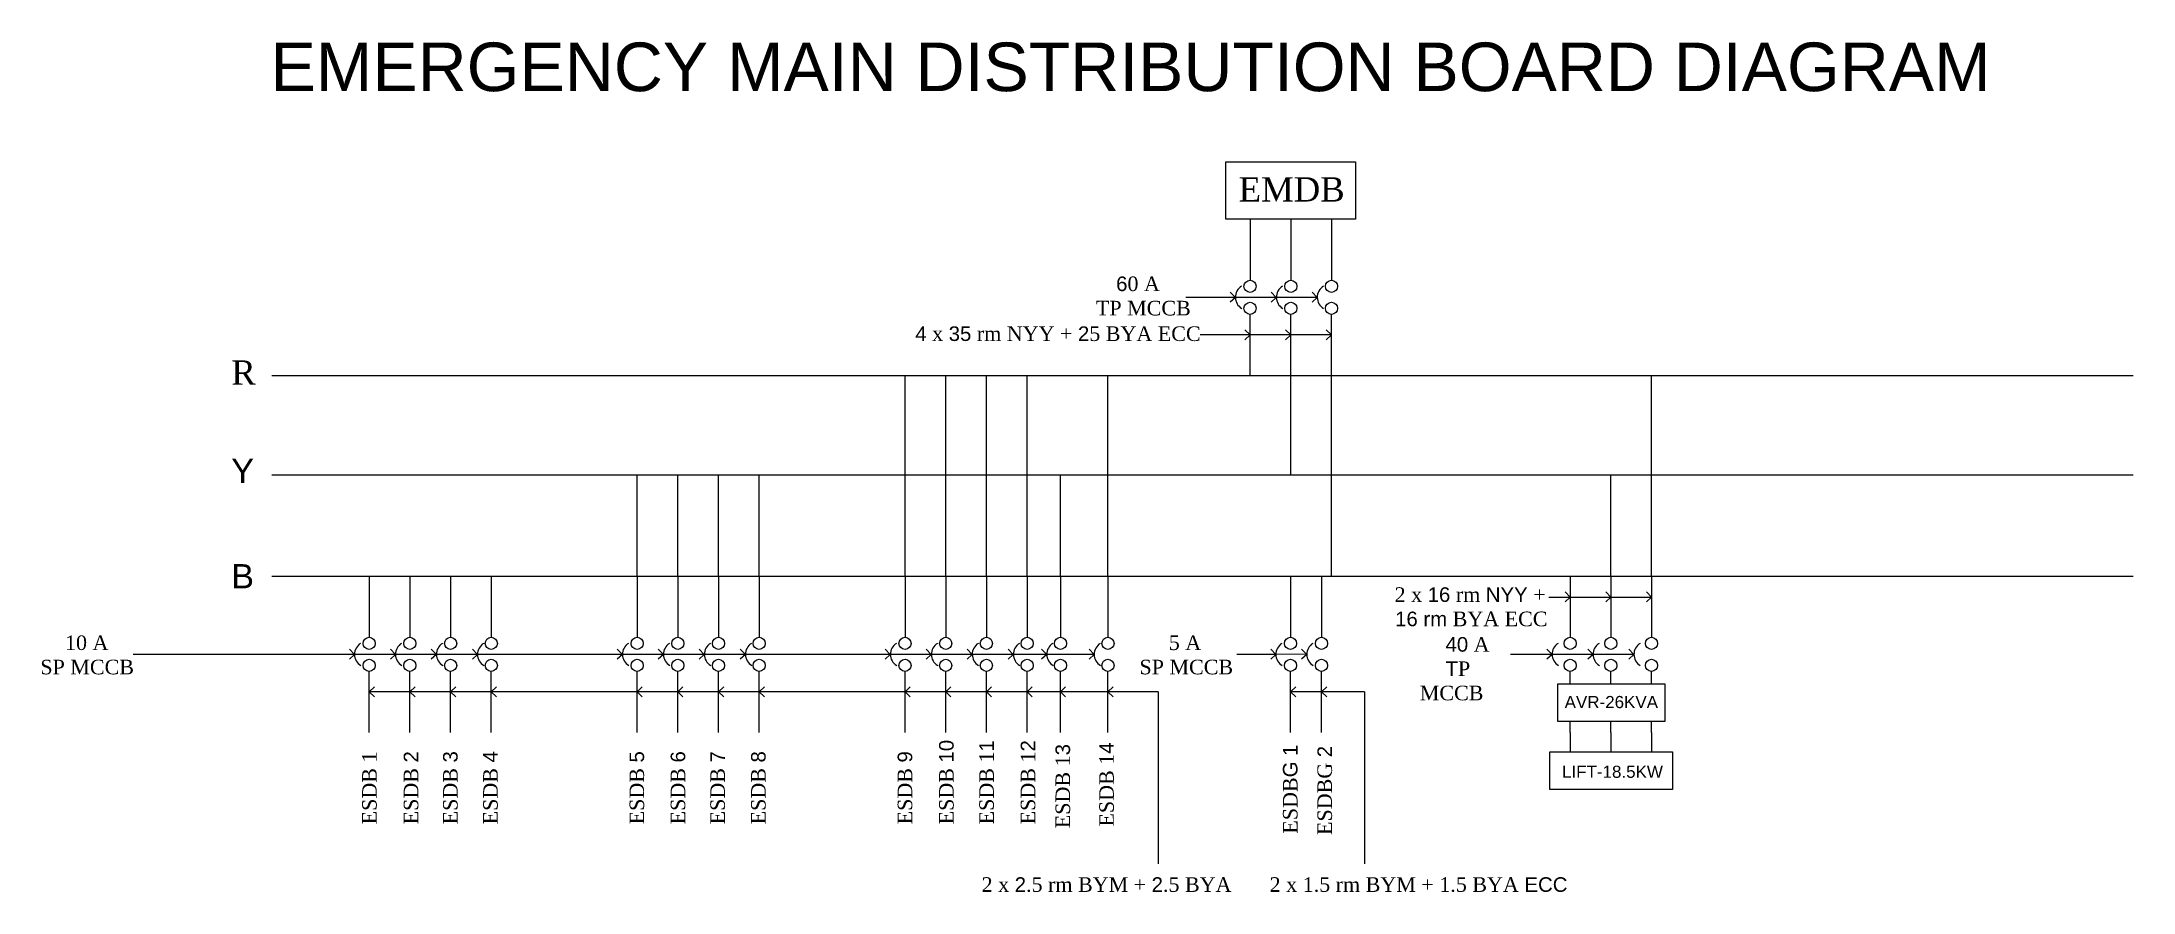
# Model space of a CAD drawing. Header units: millimetres. Extents: x 2090 to 23373, y -3333 to 3837.
# Drawn here: x 9348 to 14511, y 841 to 2939 of the extents above; entities that cross this region are included whole.
import ezdxf

# ---------------------------------------------------------------- set-up
doc = ezdxf.new("R2010")
doc.units = ezdxf.units.MM
doc.styles.get("Standard").update_dxf_attribs({"font": 'arial.ttf'})

msp = doc.modelspace()

# ---------------------------------------------------------------- texts
at = {"color": 240, "true_color": 0xed1f24, "attachment_point": 1}
for s, width, insert, char_height in [('\\pi67.9404;{\\C7;EMERGENCY MAIN DISTRIBUTION BOARD DIAGRAM}', 4575.843, (9844.5, 2937.7), 120), ('\\pi-7.94452;{\\fTimes New Roman CE|b0|i0|c238|p18;EMDB}', 233.412, (12310.5, 2605.3), 60), ('\\pi6.74784;4{\\fTimes New Roman CE|b0|i0|c238|p18; x }35{\\fTimes New Roman CE|b0|i0|c238|p18; rm NYY + }2{\\fTimes New Roman CE|b0|i0|c238|p18;5 BYA ECC}', 696.405, (11497.6, 2237.1), 36), ('\\pi13.43574;{\\fTimes New Roman CE|b0|i0|c238|p18;2 x }16{\\fTimes New Roman CE|b0|i0|c238|p18; rm }NYY{\\fTimes New Roman CE|b0|i0|c238|p18; +}\\P\\pi14.62199;16 rm{\\fTimes New Roman CE|b0|i0|c238|p18; BYA ECC}', 392.668, (12674.2, 1593.1), 36)]:
    msp.add_mtext_dynamic_manual_height_columns(s, width=width, gutter_width=1, heights=[0], dxfattribs=dict(at, insert=insert, char_height=char_height))
at = {"color": 5, "char_height": 36, "attachment_point": 1}
for s, insert in [('\\pi54.41004;6{\\fTimes New Roman CE|b0|i0|c238|p18;0 A\\P\\pi4.48812;TP MCCB}', (11945.7, 2360.2)), ('\\pi67.7;{\\fTimes New Roman CE|b0|i0|c238|p18;\\C256;10 A\\P\\pi6.798;SP MCCB}', (9337.4, 1474.3)), ('\\pi79.14849;{\\fTimes New Roman CE|b0|i0|c238|p18;5 A\\P\\pi6.79809;SP MCCB}', (12050.9, 1474.3)), ('\\pi63.51504;40{\\fTimes New Roman CE|b0|i0|c238|p18; A\\P\\pi5.14769;}T{\\fTimes New Roman CE|b0|i0|c238|p18;P MCCB}', (12749.8, 1470.2))]:
    msp.add_mtext_dynamic_manual_height_columns(s, width=233.412, gutter_width=1, heights=[0], dxfattribs=dict(at, insert=insert))
at = {"attachment_point": 1}
for s, width, insert, char_height in [('{\\fTimes New Roman CE|b0|i0|c238|p18;R}', 158.562, (9815.7, 2153.2), 60), ('Y', 158.562, (9815.7, 1910.3), 60), ('B', 158.562, (9815.7, 1650.4), 60), ('\\pi1.37156;AVR-26KVA', 233.412, (13106, 1324.9), 30), ('\\pi-6.11821;LIFT-18.5KW', 233.412, (13107, 1152.8), 30), ('\\pi20.63;{\\fTimes New Roman CE|b0|i0|c238|p18;2 x }2{\\fTimes New Roman CE|b0|i0|c238|p18;.5 rm BYM + }2{\\fTimes New Roman CE|b0|i0|c238|p18;.5 BYA}', 640.95, (11647.5, 877.4), 36), ('\\pi0.92621;{\\fTimes New Roman CE|b0|i0|c238|p18;2 x 1.5 rm BYM + 1.5 BYA} ECC', 720.313, (12378.1, 877.4), 36)]:
    msp.add_mtext_dynamic_manual_height_columns(s, width=width, gutter_width=1, heights=[0], dxfattribs=dict(at, insert=insert, char_height=char_height))
at = {"char_height": 36, "attachment_point": 1, "rotation": 90}
for s, width, insert in [('{\\fTimes New Roman CE|b0|i0|c238|p18;ESDB }10', 197.653, (11563, 1008)), ('{\\fTimes New Roman CE|b0|i0|c238|p18;ESDB 1}1', 197.653, (11662.2, 1008)), ('{\\fTimes New Roman CE|b0|i0|c238|p18;ESDB 1}2', 197.653, (11764.5, 1008)), ('{\\fTimes New Roman CE|b0|i0|c238|p18;ESDB 1}3', 197.653, (11850.4, 998.5)), ('{\\fTimes New Roman CE|b0|i0|c238|p18;ESDB 1}4', 197.653, (11958.4, 1002.5)), ('{\\fTimes New Roman CE|b0|i0|c238|p18;ESDB}G{\\fTimes New Roman CE|b0|i0|c238|p18; }1', 259.665, (12411.9, 985)), ('{\\fTimes New Roman CE|b0|i0|c238|p18;ESDBG }2', 259.665, (12497, 981.7)), ('{\\fTimes New Roman CE|b0|i0|c238|p18;ESDB 1}', 197.653, (10138.6, 1008)), ('{\\fTimes New Roman CE|b0|i0|c238|p18;ESDB }2', 197.653, (10241.3, 1008)), ('{\\fTimes New Roman CE|b0|i0|c238|p18;ESDB }3', 197.653, (10338.4, 1008)), ('{\\fTimes New Roman CE|b0|i0|c238|p18;ESDB }4', 197.653, (10437.4, 1008)), ('{\\fTimes New Roman CE|b0|i0|c238|p18;ESDB }5', 197.653, (10798.8, 1008)), ('{\\fTimes New Roman CE|b0|i0|c238|p18;ESDB }6', 197.653, (10900.3, 1008)), ('{\\fTimes New Roman CE|b0|i0|c238|p18;ESDB }7', 197.653, (10998.2, 1008)), ('{\\fTimes New Roman CE|b0|i0|c238|p18;ESDB }8', 197.653, (11098.8, 1008)), ('{\\fTimes New Roman CE|b0|i0|c238|p18;ESDB }9', 197.653, (11460.7, 1008))]:
    msp.add_mtext_dynamic_manual_height_columns(s, width=width, gutter_width=1, heights=[0], dxfattribs=dict(at, insert=insert))

# ---------------------------------------------------------------- linework, layer by layer
for p, q in [((12330.7, 2501.7), (12330.7, 2351)), ((12431.2, 2501.7), (12431.2, 2351)), ((12531.7, 2501.7), (12531.7, 2351)), ((12496.7, 2308.7), (12172.4, 2308.7)), ((12294.4, 2308.7), (12281.7, 2321.4)), ((12294.4, 2308.7), (12281.7, 2296.6)), ((12395.6, 2308.7), (12382.9, 2321.4)), ((12395.6, 2308.7), (12382.9, 2296.6)), ((12496.7, 2308.7), (12483.9, 2321.4)), ((12496.7, 2308.7), (12483.9, 2296.6)), ((12330.7, 2216.6), (12318, 2228.6)), ((12330.7, 2116), (12330.7, 2266.7)), ((12431.2, 2216.6), (12418.5, 2228.6)), ((12431.2, 2116), (12431.2, 2266.7)), ((12531.7, 2216.6), (12518.9, 2228.6)), ((12531.7, 2116), (12531.7, 2266.7)), ((12531.7, 2216.6), (12207.4, 2216.6)), ((12330.7, 2216.6), (12318, 2203.8)), ((12431.2, 2216.6), (12418.5, 2203.8)), ((12531.7, 2216.6), (12518.9, 2203.8)), ((11478.9, 1870.3), (11478.9, 2116)), ((11579.4, 1870.3), (11579.4, 2116)), ((11679.8, 1870.3), (11679.8, 2116)), ((11780.3, 1870.3), (11780.3, 2116)), ((11979.9, 1620.4), (11979.9, 2116)), ((12431.2, 1870.3), (12431.2, 2116)), ((12531.7, 1620.4), (12531.7, 2116)), ((13322, 1620.4), (13322, 2116)), ((10817.5, 1620.4), (10817.5, 1870.3)), ((10918, 1620.4), (10918, 1870.3)), ((11018.4, 1620.4), (11018.4, 1870.3)), ((11118.9, 1620.4), (11118.9, 1870.3)), ((11478.9, 1620.4), (11478.9, 1870.3)), ((11579.4, 1620.4), (11579.4, 1870.3)), ((11679.8, 1620.4), (11679.8, 1870.3)), ((11780.3, 1620.4), (11780.3, 1870.3)), ((11862.8, 1620.4), (11862.8, 1870.3)), ((13221.6, 1620.4), (13221.6, 1870.3)), ((10156.1, 1620.4), (10156.1, 1469.7)), ((10256.6, 1620.4), (10256.6, 1469.7)), ((10357.1, 1620.4), (10357.1, 1469.7)), ((10457.5, 1620.4), (10457.5, 1469.7)), ((10817.5, 1620.4), (10817.5, 1469.7)), ((10918, 1620.4), (10918, 1469.7)), ((11018.4, 1620.4), (11018.4, 1469.7)), ((11118.9, 1620.4), (11118.9, 1469.7)), ((11478.9, 1620.4), (11478.9, 1469.7)), ((11579.4, 1620.4), (11579.4, 1469.7)), ((11679.8, 1620.4), (11679.8, 1469.7)), ((11780.3, 1620.4), (11780.3, 1469.7)), ((11862.8, 1620.4), (11862.8, 1469.7)), ((11979.9, 1620.4), (11979.9, 1469.7)), ((12430.7, 1620.4), (12430.7, 1469.7)), ((12507.1, 1620.4), (12507.1, 1469.7)), ((13121.1, 1620.4), (13121.1, 1469.7)), ((13221.6, 1620.4), (13221.6, 1469.7)), ((13322, 1620.4), (13322, 1469.7)), ((13068.4, 1569), (13322, 1569)), ((13121.1, 1569), (13108.4, 1581.7)), ((13121.1, 1569), (13108.4, 1556.9)), ((13221.6, 1569), (13208.8, 1581.7)), ((13221.6, 1569), (13208.8, 1556.9)), ((13322, 1569), (13309.3, 1581.7)), ((13322, 1569), (13309.3, 1556.9)), ((11945.9, 1427.4), (9573.3, 1427.4)), ((10119.8, 1427.4), (10107.1, 1440.1)), ((10119.8, 1427.4), (10107.1, 1415.3)), ((10221.1, 1427.4), (10208.3, 1440.1)), ((10221.1, 1427.4), (10208.3, 1415.3)), ((10322.1, 1427.4), (10309.3, 1440.1)), ((10322.1, 1427.4), (10309.3, 1415.3)), ((10423.5, 1427.4), (10410.8, 1440.1)), ((10423.5, 1427.4), (10410.8, 1415.3)), ((10781.2, 1427.4), (10768.5, 1440.1)), ((10781.2, 1427.4), (10768.5, 1415.3)), ((10882.4, 1427.4), (10869.7, 1440.1)), ((10882.4, 1427.4), (10869.7, 1415.3)), ((10983.4, 1427.4), (10970.7, 1440.1)), ((10983.4, 1427.4), (10970.7, 1415.3)), ((11084.9, 1427.4), (11072.2, 1440.1)), ((11084.9, 1427.4), (11072.2, 1415.3)), ((11442.6, 1427.4), (11429.9, 1440.1)), ((11442.6, 1427.4), (11429.9, 1415.3)), ((11543.8, 1427.4), (11531.1, 1440.1)), ((11543.8, 1427.4), (11531.1, 1415.3)), ((11644.8, 1427.4), (11632.1, 1440.1)), ((11644.8, 1427.4), (11632.1, 1415.3)), ((11746.3, 1427.4), (11733.5, 1440.1)), ((11746.3, 1427.4), (11733.5, 1415.3)), ((11828.8, 1427.4), (11816.1, 1440.1)), ((11828.8, 1427.4), (11816.1, 1415.3)), ((11945.9, 1427.4), (11933.2, 1440.1)), ((11945.9, 1427.4), (11933.2, 1415.3)), ((12394.4, 1427.4), (12297.8, 1427.4)), ((12394.4, 1427.4), (12381.7, 1440.1)), ((12394.4, 1427.4), (12381.7, 1415.3)), ((12470.9, 1427.4), (12394.4, 1428)), ((12470.9, 1427.4), (12458.1, 1440.1)), ((12470.9, 1427.4), (12458.1, 1415.3)), ((13278.4, 1427.4), (12973.9, 1427.4)), ((13076.2, 1427.4), (13063.5, 1440.1)), ((13076.2, 1427.4), (13063.5, 1415.3)), ((13177.4, 1427.4), (13164.7, 1440.1)), ((13177.4, 1427.4), (13164.7, 1415.3)), ((13278.4, 1427.4), (13265.7, 1440.1)), ((13278.4, 1427.4), (13265.7, 1415.3)), ((10156.1, 1234.7), (10156.1, 1385.4)), ((10156.1, 1335.3), (10168.9, 1347.4)), ((10256.6, 1234.7), (10256.6, 1385.4)), ((10256.6, 1335.3), (10269.3, 1347.4)), ((10357.1, 1234.7), (10357.1, 1385.4)), ((10357.1, 1335.3), (10369.8, 1347.4)), ((10457.5, 1234.7), (10457.5, 1385.4)), ((10457.5, 1335.3), (10470.2, 1347.4)), ((10817.5, 1234.7), (10817.5, 1385.4)), ((10817.5, 1335.3), (10830.2, 1347.4)), ((10918, 1234.7), (10918, 1385.4)), ((10918, 1335.3), (10930.7, 1347.4)), ((11018.4, 1234.7), (11018.4, 1385.4)), ((11018.4, 1335.3), (11031.2, 1347.4)), ((11118.9, 1234.7), (11118.9, 1385.4)), ((11118.9, 1335.3), (11131.6, 1347.4)), ((11478.9, 1234.7), (11478.9, 1385.4)), ((11478.9, 1335.3), (11491.6, 1347.4)), ((11579.4, 1234.7), (11579.4, 1385.4)), ((11579.4, 1335.3), (11592.1, 1347.4)), ((11679.8, 1234.7), (11679.8, 1385.4)), ((11679.8, 1335.3), (11692.6, 1347.4)), ((11780.3, 1234.7), (11780.3, 1385.4)), ((11780.3, 1335.3), (11793, 1347.4)), ((11862.8, 1234.7), (11862.8, 1385.4)), ((11862.8, 1335.3), (11875.5, 1347.4)), ((11979.9, 1234.7), (11979.9, 1385.4)), ((11979.9, 1335.3), (11992.7, 1347.4)), ((12430.7, 1234.7), (12430.7, 1385.4)), ((12430.7, 1335.3), (12443.5, 1347.4)), ((12507.1, 1234.7), (12507.1, 1385.4)), ((12507.1, 1335.3), (12519.9, 1347.4)), ((13121.1, 1354.8), (13121.1, 1385.4)), ((13221.6, 1354.8), (13221.6, 1385.4)), ((13322, 1354.8), (13322, 1385.4)), ((12103.5, 1335.3), (10156.1, 1335.3)), ((10156.1, 1335.3), (10168.9, 1322.6)), ((10256.6, 1335.3), (10269.3, 1322.6)), ((10357.1, 1335.3), (10369.8, 1322.6)), ((10457.5, 1335.3), (10470.2, 1322.6)), ((10817.5, 1335.3), (10830.2, 1322.6)), ((10918, 1335.3), (10930.7, 1322.6)), ((11018.4, 1335.3), (11031.2, 1322.6)), ((11118.9, 1335.3), (11131.6, 1322.6)), ((11478.9, 1335.3), (11491.6, 1322.6)), ((11579.4, 1335.3), (11592.1, 1322.6)), ((11679.8, 1335.3), (11692.6, 1322.6)), ((11780.3, 1335.3), (11793, 1322.6)), ((11862.8, 1335.3), (11875.5, 1322.6)), ((11979.9, 1335.3), (11992.7, 1322.6)), ((12103.5, 1335.3), (12103.5, 910.8)), ((12613.3, 1335.3), (12430.7, 1335.3)), ((12430.7, 1335.3), (12443.5, 1322.6)), ((12507.1, 1335.3), (12519.9, 1322.6)), ((12613.3, 1335.3), (12613.3, 910.8)), ((13121.1, 1234.7), (13121.1, 1261.6)), ((13221.6, 1234.7), (13221.6, 1261.6)), ((13322, 1234.7), (13322, 1261.6)), ((13121.1, 1234.7), (13121.1, 1186.8)), ((13221.6, 1234.7), (13221.6, 1186.8)), ((13322, 1234.7), (13322, 1186.8))]:
    msp.add_line(p, q)
at = {"color": 1}
msp.add_line((9916, 2116), (14511, 2116), dxfattribs=at)
at = {"color": 40, "true_color": 0xf8d731}
msp.add_line((9916, 1870.3), (14511, 1870.3), dxfattribs=at)
at = {"color": 5}
msp.add_line((9916, 1620.4), (14511, 1620.4), dxfattribs=at)
for points in [[(12271.2, 2643.5), (12591.2, 2643.5), (12591.2, 2501.7), (12271.2, 2501.7)], [(13090.6, 1354.8), (13354.5, 1354.8), (13354.5, 1261.6), (13090.6, 1261.6)], [(13070.6, 1186.8), (13373.5, 1186.8), (13373.5, 1093.6), (13070.6, 1093.6)]]:
    msp.add_lwpolyline(points, close=True)
for centre in [(12330.7, 2336), (12431.2, 2336), (12531.7, 2336), (12330.7, 2281.7), (12431.2, 2281.7), (12531.7, 2281.7), (10156.1, 1454.7), (10256.6, 1454.7), (10357.1, 1454.7), (10457.5, 1454.7), (10817.5, 1454.7), (10918, 1454.7), (11018.4, 1454.7), (11118.9, 1454.7), (11478.9, 1454.7), (11579.4, 1454.7), (11679.8, 1454.7), (11780.3, 1454.7), (11862.8, 1454.7), (11979.9, 1454.7), (12430.7, 1454.7), (12507.1, 1454.7), (13121.1, 1454.7), (13221.6, 1454.7), (13322, 1454.7), (10156.1, 1400.4), (10256.6, 1400.4), (10357.1, 1400.4), (10457.5, 1400.4), (10817.5, 1400.4), (10918, 1400.4), (11018.4, 1400.4), (11118.9, 1400.4), (11478.9, 1400.4), (11579.4, 1400.4), (11679.8, 1400.4), (11780.3, 1400.4), (11862.8, 1400.4), (11979.9, 1400.4), (12430.7, 1400.4), (12507.1, 1400.4), (13121.1, 1400.4), (13221.6, 1400.4), (13322, 1400.4)]:
    msp.add_circle(centre, 15)
for centre in [(12326, 2309), (12427.2, 2309), (12528.2, 2309), (10151.4, 1427.7), (10252.6, 1427.7), (10353.6, 1427.7), (10455.1, 1427.7), (10812.8, 1427.7), (10914, 1427.7), (11015, 1427.7), (11116.5, 1427.7), (11474.2, 1427.7), (11575.4, 1427.7), (11676.4, 1427.7), (11777.9, 1427.7), (11860.4, 1427.7), (11977.5, 1427.7), (12426, 1427.7), (12502.4, 1427.7), (13107.8, 1427.7), (13209, 1427.7), (13310, 1427.7)]:
    msp.add_arc(centre, 31.6, 121.271, 239.9487)

msp.set_redraw_order([(e.dxf.handle, doc.entitydb.next_handle()) for e in msp.query("TEXT MTEXT ATTDEF DIMENSION ARC_DIMENSION")])  # texts and dimensions are drawn at this point

doc.saveas('drawing.dxf')
